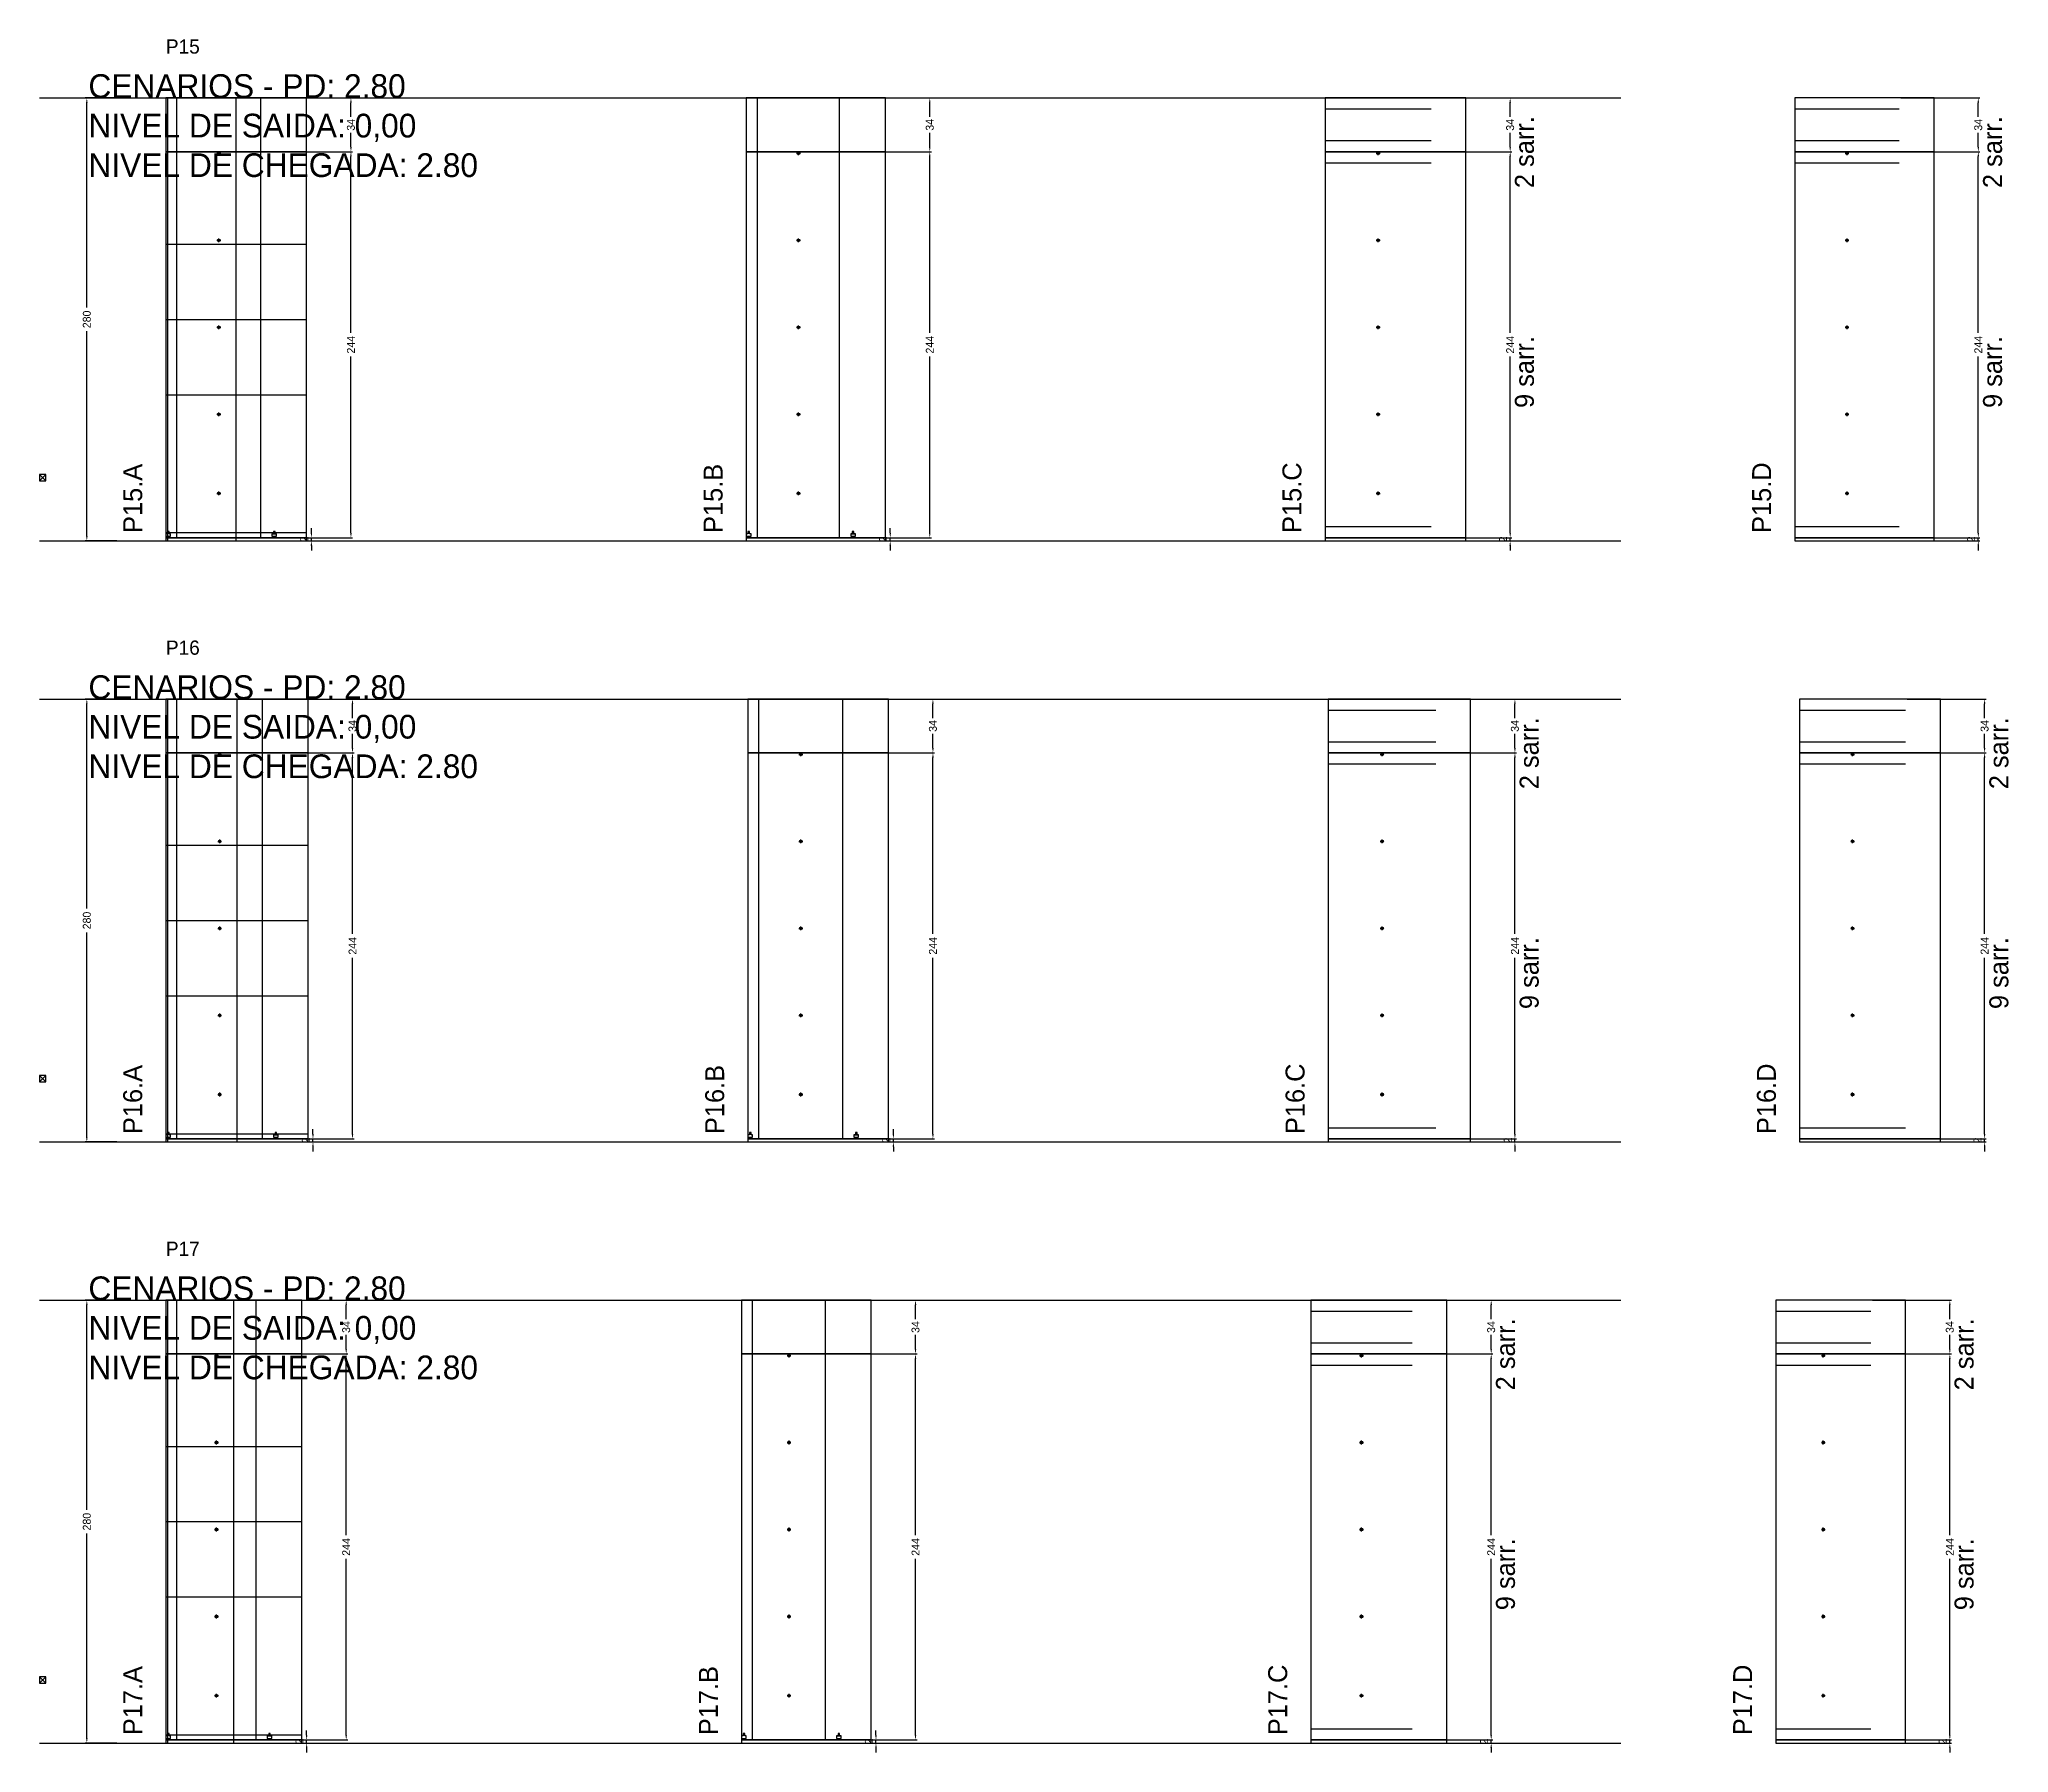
# Model space of a CAD drawing. Header units: centimetres. Extents: x -13000 to 4121, y -7606 to 8720.
# Drawn here: x -7000 to -5755, y -6466 to -5383 of the extents above; entities that cross this region are included whole.
import ezdxf

# ---------------------------------------------------------------- set-up
doc = ezdxf.new("R2010")
doc.units = ezdxf.units.CM
doc.linetypes.add('DASHED', pattern=[2, -2])
for name, color, linetype in [('CHAPA', 140, 'Continuous'), ('COTA', 241, 'Continuous'), ('COTAS FURACAO', 16, 'Continuous'), ('Madeira', 30, 'Continuous'), ('MEIO_PONT', 160, 'Continuous'), ('NOMENCLATURA', 7, 'Continuous'), ('Nível', 160, 'Continuous'), ('Painéis', 200, 'Continuous'), ('Perfil Metálico', 150, 'Continuous'), ('SARR_2.2x7', 40, 'Continuous'), ('SARRAFO DE PRESSAO', 200, 'Continuous'), ('TEXTO_GERAL', 7, 'Continuous')]:
    doc.layers.add(name, color=color, linetype=linetype)
doc.dimstyles.new('PAINEL-NOVA', dxfattribs={"dimtxt": 5, "dimasz": 3, "dimexe": 1, "dimexo": 1, "dimgap": 1, "dimtad": 1, "dimcen": 2.5, "dimazin": 3, "dimtfac": 1, "dimtmove": 0, "dimatfit": 3})

msp = doc.modelspace()

# ---------------------------------------------------------------- texts
at = {"layer": 'NOMENCLATURA'}
for s, p in [('CENARIOS - PD: 2.80', (-6969, -5420)), ('NIVEL DE SAIDA: 0,00', (-6969, -5445)), ('NIVEL DE CHEGADA: 2.80', (-6969, -5470)), ('CENARIOS - PD: 2.80', (-6969, -5800)), ('NIVEL DE SAIDA: 0,00', (-6969, -5825)), ('NIVEL DE CHEGADA: 2.80', (-6969, -5850)), ('CENARIOS - PD: 2.80', (-6969, -6180)), ('NIVEL DE SAIDA: 0,00', (-6969, -6205)), ('NIVEL DE CHEGADA: 2.80', (-6969, -6230))]:
    msp.add_text(s, height=15, dxfattribs=at).set_placement(p)
for s, p in [('2 sarr.', (-6055, -5477)), ('2 sarr.', (-5759, -5477)), ('9 sarr.', (-6055, -5616)), ('9 sarr.', (-5759, -5616)), ('P15.A', (-6935, -5695)), ('P15.B', (-6568, -5695)), ('P15.C', (-6202, -5695)), ('P15.D', (-5905, -5695)), ('2 sarr.', (-6052, -5857)), ('2 sarr.', (-5755, -5857)), ('9 sarr.', (-6052, -5996)), ('9 sarr.', (-5755, -5996)), ('P16.A', (-6935, -6075)), ('P16.B', (-6567, -6075)), ('P16.C', (-6200, -6075)), ('P16.D', (-5902, -6075)), ('2 sarr.', (-6067, -6237)), ('2 sarr.', (-5777, -6237)), ('9 sarr.', (-6067, -6376)), ('9 sarr.', (-5777, -6376)), ('P17.A', (-6935, -6455)), ('P17.B', (-6571, -6455)), ('P17.C', (-6211, -6455)), ('P17.D', (-5917, -6455))]:
    msp.add_text(s, height=12, rotation=90, dxfattribs=at).set_placement(p)
at = {"layer": 'TEXTO_GERAL'}
for s, p in [('P15', (-6920, -5392)), ('P16', (-6920, -5772)), ('P17', (-6920, -6152))]:
    msp.add_text(s, height=9, dxfattribs=at).set_placement(p)

# ---------------------------------------------------------------- blocks, each defined once
blk = doc.blocks.new('_CLOSEDFILLED')
at = {"color": 0, "linetype": 'BYBLOCK'}
blk.add_solid([(-1, 0.16), (0, 0), (-1, -0.16)], dxfattribs=at)
blk = doc.blocks.new('*D417')
for p, q in [((-6951, -6180), (-6971, -6180)), ((-6970, -6312.5), (-6970, -6183)), ((-6970, -6457), (-6970, -6327.5)), ((-6951, -6460), (-6971, -6460))]:
    blk.add_line(p, q)
at = {"layer": 'Defpoints'}
for p in [(-6950, -6180), (-6970, -6460), (-6950, -6460)]:
    blk.add_point(p, dxfattribs=at)
at = {"layer": 'COTA', "xscale": 3, "yscale": 3}
for p, rotation in [((-6970, -6180), 90), ((-6970, -6460), 270)]:
    blk.add_blockref('_CLOSEDFILLED', p, dxfattribs=dict(at, rotation=rotation))
at = {"layer": 'COTA', "insert": (-6970, -6320), "char_height": 5, "attachment_point": 5, "rotation": 90}
blk.add_mtext('280', dxfattribs=at)
blk = doc.blocks.new('MULDURA')
at = {"layer": 'Paineis'}
for p, q in [((0, 0), (4, 4)), ((4, 0), (0, 4))]:
    blk.add_line(p, q, dxfattribs=at)
blk.add_lwpolyline([(0, 0), (4, 0), (4, 4), (0, 4)], close=True, dxfattribs=at)
blk = doc.blocks.new('*D419')
for p, q in [((-6855, -6214), (-6805, -6214)), ((-6806, -6328.5), (-6806, -6217)), ((-6806, -6455), (-6806, -6343.5)), ((-6855, -6458), (-6805, -6458))]:
    blk.add_line(p, q)
at = {"layer": 'Defpoints'}
for p in [(-6856, -6214), (-6856, -6458), (-6806, -6458)]:
    blk.add_point(p, dxfattribs=at)
at = {"layer": 'COTA', "xscale": 3, "yscale": 3}
for p, rotation in [((-6806, -6214), 90), ((-6806, -6458), 270)]:
    blk.add_blockref('_CLOSEDFILLED', p, dxfattribs=dict(at, rotation=rotation))
at = {"layer": 'COTA', "insert": (-6806, -6336), "char_height": 5, "attachment_point": 5, "rotation": 90}
blk.add_mtext('244', dxfattribs=at)
blk = doc.blocks.new('*D420')
for p, q in [((-6855, -6180), (-6805, -6180)), ((-6806, -6192), (-6806, -6183)), ((-6806, -6211), (-6806, -6202)), ((-6855, -6214), (-6805, -6214))]:
    blk.add_line(p, q)
at = {"layer": 'Defpoints'}
for p in [(-6856, -6180), (-6856, -6214), (-6806, -6214)]:
    blk.add_point(p, dxfattribs=at)
at = {"layer": 'COTA', "xscale": 3, "yscale": 3}
for p, rotation in [((-6806, -6180), 90), ((-6806, -6214), 270)]:
    blk.add_blockref('_CLOSEDFILLED', p, dxfattribs=dict(at, rotation=rotation))
at = {"layer": 'COTA', "insert": (-6806, -6197), "char_height": 5, "attachment_point": 5, "rotation": 90}
blk.add_mtext('34', dxfattribs=at)
blk = doc.blocks.new('SLIPTEE')
at = {"layer": 'Paineis'}
blk.add_lwpolyline([(0, 0), (3, 0), (3, 1.5), (2, 1.5), (2, 3), (1, 3), (1, 1.5), (0, 1.5)], close=True, dxfattribs=at)
blk = doc.blocks.new('SLIPTDD')
at = {"layer": 'Paineis'}
blk.add_line((0, 1.5), (3, 1.5), dxfattribs=at)
blk.add_lwpolyline([(0, 0), (3, 0), (3, 1.5), (2, 1.5), (2, 3), (1, 3), (1, 1.5), (0, 1.5)], close=True, dxfattribs=at)
blk = doc.blocks.new('furacao')
at = {"layer": 'COTAS FURACAO'}
for p, q in [((-1.2, 0), (1.2, 0)), ((0, -1.2), (0, 1.2))]:
    blk.add_line(p, q, dxfattribs=at)
blk.add_circle((0, 0), 0.8, dxfattribs=at)
blk = doc.blocks.new('*D422')
for p, q in [((-6495, -6214), (-6445, -6214)), ((-6446, -6328.5), (-6446, -6217)), ((-6446, -6455), (-6446, -6343.5)), ((-6495, -6458), (-6445, -6458))]:
    blk.add_line(p, q)
at = {"layer": 'Defpoints'}
for p in [(-6496, -6214), (-6496, -6458), (-6446, -6458)]:
    blk.add_point(p, dxfattribs=at)
at = {"layer": 'COTA', "xscale": 3, "yscale": 3}
for p, rotation in [((-6446, -6214), 90), ((-6446, -6458), 270)]:
    blk.add_blockref('_CLOSEDFILLED', p, dxfattribs=dict(at, rotation=rotation))
at = {"layer": 'COTA', "insert": (-6446, -6336), "char_height": 5, "attachment_point": 5, "rotation": 90}
blk.add_mtext('244', dxfattribs=at)
blk = doc.blocks.new('*D423')
for p, q in [((-6495, -6180), (-6445, -6180)), ((-6446, -6192), (-6446, -6183)), ((-6446, -6211), (-6446, -6202)), ((-6495, -6214), (-6445, -6214))]:
    blk.add_line(p, q)
at = {"layer": 'Defpoints'}
for p in [(-6496, -6180), (-6496, -6214), (-6446, -6214)]:
    blk.add_point(p, dxfattribs=at)
at = {"layer": 'COTA', "xscale": 3, "yscale": 3}
for p, rotation in [((-6446, -6180), 90), ((-6446, -6214), 270)]:
    blk.add_blockref('_CLOSEDFILLED', p, dxfattribs=dict(at, rotation=rotation))
at = {"layer": 'COTA', "insert": (-6446, -6197), "char_height": 5, "attachment_point": 5, "rotation": 90}
blk.add_mtext('34', dxfattribs=at)
blk = doc.blocks.new('*D425')
for p, q in [((-6131, -6214), (-6081, -6214)), ((-6082, -6328.5), (-6082, -6217)), ((-6082, -6455), (-6082, -6343.5)), ((-6131, -6458), (-6081, -6458))]:
    blk.add_line(p, q)
at = {"layer": 'Defpoints'}
for p in [(-6132, -6214), (-6132, -6458), (-6082, -6458)]:
    blk.add_point(p, dxfattribs=at)
at = {"layer": 'COTA', "xscale": 3, "yscale": 3}
for p, rotation in [((-6082, -6214), 90), ((-6082, -6458), 270)]:
    blk.add_blockref('_CLOSEDFILLED', p, dxfattribs=dict(at, rotation=rotation))
at = {"layer": 'COTA', "insert": (-6082, -6336), "char_height": 5, "attachment_point": 5, "rotation": 90}
blk.add_mtext('244', dxfattribs=at)
blk = doc.blocks.new('*D426')
for p, q in [((-6131, -6180), (-6081, -6180)), ((-6082, -6192), (-6082, -6183)), ((-6082, -6211), (-6082, -6202)), ((-6131, -6214), (-6081, -6214))]:
    blk.add_line(p, q)
at = {"layer": 'Defpoints'}
for p in [(-6132, -6180), (-6132, -6214), (-6082, -6214)]:
    blk.add_point(p, dxfattribs=at)
at = {"layer": 'COTA', "xscale": 3, "yscale": 3}
for p, rotation in [((-6082, -6180), 90), ((-6082, -6214), 270)]:
    blk.add_blockref('_CLOSEDFILLED', p, dxfattribs=dict(at, rotation=rotation))
at = {"layer": 'COTA', "insert": (-6082, -6197), "char_height": 5, "attachment_point": 5, "rotation": 90}
blk.add_mtext('34', dxfattribs=at)
blk = doc.blocks.new('*D428')
for p, q in [((-5841, -6214), (-5791, -6214)), ((-5792, -6328.5), (-5792, -6217)), ((-5792, -6455), (-5792, -6343.5)), ((-5841, -6458), (-5791, -6458))]:
    blk.add_line(p, q)
at = {"layer": 'Defpoints'}
for p in [(-5842, -6214), (-5842, -6458), (-5792, -6458)]:
    blk.add_point(p, dxfattribs=at)
at = {"layer": 'COTA', "xscale": 3, "yscale": 3}
for p, rotation in [((-5792, -6214), 90), ((-5792, -6458), 270)]:
    blk.add_blockref('_CLOSEDFILLED', p, dxfattribs=dict(at, rotation=rotation))
at = {"layer": 'COTA', "insert": (-5792, -6336), "char_height": 5, "attachment_point": 5, "rotation": 90}
blk.add_mtext('244', dxfattribs=at)
blk = doc.blocks.new('*D429')
for p, q in [((-5841, -6180), (-5791, -6180)), ((-5792, -6192), (-5792, -6183)), ((-5792, -6211), (-5792, -6202)), ((-5841, -6214), (-5791, -6214))]:
    blk.add_line(p, q)
at = {"layer": 'Defpoints'}
for p in [(-5842, -6180), (-5842, -6214), (-5792, -6214)]:
    blk.add_point(p, dxfattribs=at)
at = {"layer": 'COTA', "xscale": 3, "yscale": 3}
for p, rotation in [((-5792, -6180), 90), ((-5792, -6214), 270)]:
    blk.add_blockref('_CLOSEDFILLED', p, dxfattribs=dict(at, rotation=rotation))
at = {"layer": 'COTA', "insert": (-5792, -6197), "char_height": 5, "attachment_point": 5, "rotation": 90}
blk.add_mtext('34', dxfattribs=at)
blk = doc.blocks.new('*D391')
for p, q in [((-6951, -5800), (-6971, -5800)), ((-6970, -5932.5), (-6970, -5803)), ((-6970, -6077), (-6970, -5947.5)), ((-6951, -6080), (-6971, -6080))]:
    blk.add_line(p, q)
at = {"layer": 'Defpoints'}
for p in [(-6950, -5800), (-6970, -6080), (-6950, -6080)]:
    blk.add_point(p, dxfattribs=at)
at = {"layer": 'COTA', "xscale": 3, "yscale": 3}
for p, rotation in [((-6970, -5800), 90), ((-6970, -6080), 270)]:
    blk.add_blockref('_CLOSEDFILLED', p, dxfattribs=dict(at, rotation=rotation))
at = {"layer": 'COTA', "insert": (-6970, -5940), "char_height": 5, "attachment_point": 5, "rotation": 90}
blk.add_mtext('280', dxfattribs=at)
blk = doc.blocks.new('*D393')
for p, q in [((-6851, -5834), (-6801, -5834)), ((-6802, -5948.5), (-6802, -5837)), ((-6802, -6075), (-6802, -5963.5)), ((-6851, -6078), (-6801, -6078))]:
    blk.add_line(p, q)
at = {"layer": 'Defpoints'}
for p in [(-6852, -5834), (-6852, -6078), (-6802, -6078)]:
    blk.add_point(p, dxfattribs=at)
at = {"layer": 'COTA', "xscale": 3, "yscale": 3}
for p, rotation in [((-6802, -5834), 90), ((-6802, -6078), 270)]:
    blk.add_blockref('_CLOSEDFILLED', p, dxfattribs=dict(at, rotation=rotation))
at = {"layer": 'COTA', "insert": (-6802, -5956), "char_height": 5, "attachment_point": 5, "rotation": 90}
blk.add_mtext('244', dxfattribs=at)
blk = doc.blocks.new('*D394')
for p, q in [((-6851, -5800), (-6801, -5800)), ((-6802, -5812), (-6802, -5803)), ((-6802, -5831), (-6802, -5822)), ((-6851, -5834), (-6801, -5834))]:
    blk.add_line(p, q)
at = {"layer": 'Defpoints'}
for p in [(-6852, -5800), (-6852, -5834), (-6802, -5834)]:
    blk.add_point(p, dxfattribs=at)
at = {"layer": 'COTA', "xscale": 3, "yscale": 3}
for p, rotation in [((-6802, -5800), 90), ((-6802, -5834), 270)]:
    blk.add_blockref('_CLOSEDFILLED', p, dxfattribs=dict(at, rotation=rotation))
at = {"layer": 'COTA', "insert": (-6802, -5817), "char_height": 5, "attachment_point": 5, "rotation": 90}
blk.add_mtext('34', dxfattribs=at)
blk = doc.blocks.new('*D396')
for p, q in [((-6484, -5834), (-6434, -5834)), ((-6435, -5948.5), (-6435, -5837)), ((-6435, -6075), (-6435, -5963.5)), ((-6484, -6078), (-6434, -6078))]:
    blk.add_line(p, q)
at = {"layer": 'Defpoints'}
for p in [(-6485, -5834), (-6485, -6078), (-6435, -6078)]:
    blk.add_point(p, dxfattribs=at)
at = {"layer": 'COTA', "xscale": 3, "yscale": 3}
for p, rotation in [((-6435, -5834), 90), ((-6435, -6078), 270)]:
    blk.add_blockref('_CLOSEDFILLED', p, dxfattribs=dict(at, rotation=rotation))
at = {"layer": 'COTA', "insert": (-6435, -5956), "char_height": 5, "attachment_point": 5, "rotation": 90}
blk.add_mtext('244', dxfattribs=at)
blk = doc.blocks.new('*D397')
for p, q in [((-6484, -5800), (-6434, -5800)), ((-6435, -5812), (-6435, -5803)), ((-6435, -5831), (-6435, -5822)), ((-6484, -5834), (-6434, -5834))]:
    blk.add_line(p, q)
at = {"layer": 'Defpoints'}
for p in [(-6485, -5800), (-6485, -5834), (-6435, -5834)]:
    blk.add_point(p, dxfattribs=at)
at = {"layer": 'COTA', "xscale": 3, "yscale": 3}
for p, rotation in [((-6435, -5800), 90), ((-6435, -5834), 270)]:
    blk.add_blockref('_CLOSEDFILLED', p, dxfattribs=dict(at, rotation=rotation))
at = {"layer": 'COTA', "insert": (-6435, -5817), "char_height": 5, "attachment_point": 5, "rotation": 90}
blk.add_mtext('34', dxfattribs=at)
blk = doc.blocks.new('*D399')
for p, q in [((-6116, -5834), (-6066, -5834)), ((-6067, -5948.5), (-6067, -5837)), ((-6067, -6075), (-6067, -5963.5)), ((-6116, -6078), (-6066, -6078))]:
    blk.add_line(p, q)
at = {"layer": 'Defpoints'}
for p in [(-6117, -5834), (-6117, -6078), (-6067, -6078)]:
    blk.add_point(p, dxfattribs=at)
at = {"layer": 'COTA', "xscale": 3, "yscale": 3}
for p, rotation in [((-6067, -5834), 90), ((-6067, -6078), 270)]:
    blk.add_blockref('_CLOSEDFILLED', p, dxfattribs=dict(at, rotation=rotation))
at = {"layer": 'COTA', "insert": (-6067, -5956), "char_height": 5, "attachment_point": 5, "rotation": 90}
blk.add_mtext('244', dxfattribs=at)
blk = doc.blocks.new('*D400')
for p, q in [((-6116, -5800), (-6066, -5800)), ((-6067, -5812), (-6067, -5803)), ((-6067, -5831), (-6067, -5822)), ((-6116, -5834), (-6066, -5834))]:
    blk.add_line(p, q)
at = {"layer": 'Defpoints'}
for p in [(-6117, -5800), (-6117, -5834), (-6067, -5834)]:
    blk.add_point(p, dxfattribs=at)
at = {"layer": 'COTA', "xscale": 3, "yscale": 3}
for p, rotation in [((-6067, -5800), 90), ((-6067, -5834), 270)]:
    blk.add_blockref('_CLOSEDFILLED', p, dxfattribs=dict(at, rotation=rotation))
at = {"layer": 'COTA', "insert": (-6067, -5817), "char_height": 5, "attachment_point": 5, "rotation": 90}
blk.add_mtext('34', dxfattribs=at)
blk = doc.blocks.new('*D402')
for p, q in [((-5819, -5834), (-5769, -5834)), ((-5770, -5948.5), (-5770, -5837)), ((-5770, -6075), (-5770, -5963.5)), ((-5819, -6078), (-5769, -6078))]:
    blk.add_line(p, q)
at = {"layer": 'Defpoints'}
for p in [(-5820, -5834), (-5820, -6078), (-5770, -6078)]:
    blk.add_point(p, dxfattribs=at)
at = {"layer": 'COTA', "xscale": 3, "yscale": 3}
for p, rotation in [((-5770, -5834), 90), ((-5770, -6078), 270)]:
    blk.add_blockref('_CLOSEDFILLED', p, dxfattribs=dict(at, rotation=rotation))
at = {"layer": 'COTA', "insert": (-5770, -5956), "char_height": 5, "attachment_point": 5, "rotation": 90}
blk.add_mtext('244', dxfattribs=at)
blk = doc.blocks.new('*D403')
for p, q in [((-5819, -5800), (-5769, -5800)), ((-5770, -5812), (-5770, -5803)), ((-5770, -5831), (-5770, -5822)), ((-5819, -5834), (-5769, -5834))]:
    blk.add_line(p, q)
at = {"layer": 'Defpoints'}
for p in [(-5820, -5800), (-5820, -5834), (-5770, -5834)]:
    blk.add_point(p, dxfattribs=at)
at = {"layer": 'COTA', "xscale": 3, "yscale": 3}
for p, rotation in [((-5770, -5800), 90), ((-5770, -5834), 270)]:
    blk.add_blockref('_CLOSEDFILLED', p, dxfattribs=dict(at, rotation=rotation))
at = {"layer": 'COTA', "insert": (-5770, -5817), "char_height": 5, "attachment_point": 5, "rotation": 90}
blk.add_mtext('34', dxfattribs=at)
blk = doc.blocks.new('*D365')
for p, q in [((-6951, -5420), (-6971, -5420)), ((-6970, -5552.5), (-6970, -5423)), ((-6970, -5697), (-6970, -5567.5)), ((-6951, -5700), (-6971, -5700))]:
    blk.add_line(p, q)
at = {"layer": 'Defpoints'}
for p in [(-6950, -5420), (-6970, -5700), (-6950, -5700)]:
    blk.add_point(p, dxfattribs=at)
at = {"layer": 'COTA', "xscale": 3, "yscale": 3}
for p, rotation in [((-6970, -5420), 90), ((-6970, -5700), 270)]:
    blk.add_blockref('_CLOSEDFILLED', p, dxfattribs=dict(at, rotation=rotation))
at = {"layer": 'COTA', "insert": (-6970, -5560), "char_height": 5, "attachment_point": 5, "rotation": 90}
blk.add_mtext('280', dxfattribs=at)
blk = doc.blocks.new('*D367')
for p, q in [((-6852, -5454), (-6802, -5454)), ((-6803, -5568.5), (-6803, -5457)), ((-6803, -5695), (-6803, -5583.5)), ((-6852, -5698), (-6802, -5698))]:
    blk.add_line(p, q)
at = {"layer": 'Defpoints'}
for p in [(-6853, -5454), (-6853, -5698), (-6803, -5698)]:
    blk.add_point(p, dxfattribs=at)
at = {"layer": 'COTA', "xscale": 3, "yscale": 3}
for p, rotation in [((-6803, -5454), 90), ((-6803, -5698), 270)]:
    blk.add_blockref('_CLOSEDFILLED', p, dxfattribs=dict(at, rotation=rotation))
at = {"layer": 'COTA', "insert": (-6803, -5576), "char_height": 5, "attachment_point": 5, "rotation": 90}
blk.add_mtext('244', dxfattribs=at)
blk = doc.blocks.new('*D368')
for p, q in [((-6852, -5420), (-6802, -5420)), ((-6803, -5432), (-6803, -5423)), ((-6803, -5451), (-6803, -5442)), ((-6852, -5454), (-6802, -5454))]:
    blk.add_line(p, q)
at = {"layer": 'Defpoints'}
for p in [(-6853, -5420), (-6853, -5454), (-6803, -5454)]:
    blk.add_point(p, dxfattribs=at)
at = {"layer": 'COTA', "xscale": 3, "yscale": 3}
for p, rotation in [((-6803, -5420), 90), ((-6803, -5454), 270)]:
    blk.add_blockref('_CLOSEDFILLED', p, dxfattribs=dict(at, rotation=rotation))
at = {"layer": 'COTA', "insert": (-6803, -5437), "char_height": 5, "attachment_point": 5, "rotation": 90}
blk.add_mtext('34', dxfattribs=at)
blk = doc.blocks.new('*D370')
for p, q in [((-6486, -5454), (-6436, -5454)), ((-6437, -5568.5), (-6437, -5457)), ((-6437, -5695), (-6437, -5583.5)), ((-6486, -5698), (-6436, -5698))]:
    blk.add_line(p, q)
at = {"layer": 'Defpoints'}
for p in [(-6487, -5454), (-6487, -5698), (-6437, -5698)]:
    blk.add_point(p, dxfattribs=at)
at = {"layer": 'COTA', "xscale": 3, "yscale": 3}
for p, rotation in [((-6437, -5454), 90), ((-6437, -5698), 270)]:
    blk.add_blockref('_CLOSEDFILLED', p, dxfattribs=dict(at, rotation=rotation))
at = {"layer": 'COTA', "insert": (-6437, -5576), "char_height": 5, "attachment_point": 5, "rotation": 90}
blk.add_mtext('244', dxfattribs=at)
blk = doc.blocks.new('*D371')
for p, q in [((-6486, -5420), (-6436, -5420)), ((-6437, -5432), (-6437, -5423)), ((-6437, -5451), (-6437, -5442)), ((-6486, -5454), (-6436, -5454))]:
    blk.add_line(p, q)
at = {"layer": 'Defpoints'}
for p in [(-6487, -5420), (-6487, -5454), (-6437, -5454)]:
    blk.add_point(p, dxfattribs=at)
at = {"layer": 'COTA', "xscale": 3, "yscale": 3}
for p, rotation in [((-6437, -5420), 90), ((-6437, -5454), 270)]:
    blk.add_blockref('_CLOSEDFILLED', p, dxfattribs=dict(at, rotation=rotation))
at = {"layer": 'COTA', "insert": (-6437, -5437), "char_height": 5, "attachment_point": 5, "rotation": 90}
blk.add_mtext('34', dxfattribs=at)
blk = doc.blocks.new('*D373')
for p, q in [((-6119, -5454), (-6069, -5454)), ((-6070, -5568.5), (-6070, -5457)), ((-6070, -5695), (-6070, -5583.5)), ((-6119, -5698), (-6069, -5698))]:
    blk.add_line(p, q)
at = {"layer": 'Defpoints'}
for p in [(-6120, -5454), (-6120, -5698), (-6070, -5698)]:
    blk.add_point(p, dxfattribs=at)
at = {"layer": 'COTA', "xscale": 3, "yscale": 3}
for p, rotation in [((-6070, -5454), 90), ((-6070, -5698), 270)]:
    blk.add_blockref('_CLOSEDFILLED', p, dxfattribs=dict(at, rotation=rotation))
at = {"layer": 'COTA', "insert": (-6070, -5576), "char_height": 5, "attachment_point": 5, "rotation": 90}
blk.add_mtext('244', dxfattribs=at)
blk = doc.blocks.new('*D374')
for p, q in [((-6119, -5420), (-6069, -5420)), ((-6070, -5432), (-6070, -5423)), ((-6070, -5451), (-6070, -5442)), ((-6119, -5454), (-6069, -5454))]:
    blk.add_line(p, q)
at = {"layer": 'Defpoints'}
for p in [(-6120, -5420), (-6120, -5454), (-6070, -5454)]:
    blk.add_point(p, dxfattribs=at)
at = {"layer": 'COTA', "xscale": 3, "yscale": 3}
for p, rotation in [((-6070, -5420), 90), ((-6070, -5454), 270)]:
    blk.add_blockref('_CLOSEDFILLED', p, dxfattribs=dict(at, rotation=rotation))
at = {"layer": 'COTA', "insert": (-6070, -5437), "char_height": 5, "attachment_point": 5, "rotation": 90}
blk.add_mtext('34', dxfattribs=at)
blk = doc.blocks.new('*D376')
for p, q in [((-5823, -5454), (-5773, -5454)), ((-5774, -5568.5), (-5774, -5457)), ((-5774, -5695), (-5774, -5583.5)), ((-5823, -5698), (-5773, -5698))]:
    blk.add_line(p, q)
at = {"layer": 'Defpoints'}
for p in [(-5824, -5454), (-5824, -5698), (-5774, -5698)]:
    blk.add_point(p, dxfattribs=at)
at = {"layer": 'COTA', "xscale": 3, "yscale": 3}
for p, rotation in [((-5774, -5454), 90), ((-5774, -5698), 270)]:
    blk.add_blockref('_CLOSEDFILLED', p, dxfattribs=dict(at, rotation=rotation))
at = {"layer": 'COTA', "insert": (-5774, -5576), "char_height": 5, "attachment_point": 5, "rotation": 90}
blk.add_mtext('244', dxfattribs=at)
blk = doc.blocks.new('*D377')
for p, q in [((-5823, -5420), (-5773, -5420)), ((-5774, -5432), (-5774, -5423)), ((-5774, -5451), (-5774, -5442)), ((-5823, -5454), (-5773, -5454))]:
    blk.add_line(p, q)
at = {"layer": 'Defpoints'}
for p in [(-5824, -5420), (-5824, -5454), (-5774, -5454)]:
    blk.add_point(p, dxfattribs=at)
at = {"layer": 'COTA', "xscale": 3, "yscale": 3}
for p, rotation in [((-5774, -5420), 90), ((-5774, -5454), 270)]:
    blk.add_blockref('_CLOSEDFILLED', p, dxfattribs=dict(at, rotation=rotation))
at = {"layer": 'COTA', "insert": (-5774, -5437), "char_height": 5, "attachment_point": 5, "rotation": 90}
blk.add_mtext('34', dxfattribs=at)

# ---------------------------------------------------------------- dimensions: what is measured, and where the dimension line sits
at = {"layer": 'COTA'}
for base, p1, p2, picture, middle in [((-6970, -5700), (-6950, -5700), (-6950, -5420), '*D365', (-6970, -5560)), ((-6803, -5454), (-6853, -5454), (-6853, -5420), '*D368', (-6803, -5437)), ((-6437, -5454), (-6487, -5454), (-6487, -5420), '*D371', (-6437, -5437)), ((-6070, -5454), (-6120, -5454), (-6120, -5420), '*D374', (-6070, -5437)), ((-5774, -5454), (-5824, -5454), (-5824, -5420), '*D377', (-5774, -5437)), ((-6803, -5698), (-6853, -5698), (-6853, -5454), '*D367', (-6803, -5576)), ((-6437, -5698), (-6487, -5698), (-6487, -5454), '*D370', (-6437, -5576)), ((-6070, -5698), (-6120, -5698), (-6120, -5454), '*D373', (-6070, -5576)), ((-5774, -5698), (-5824, -5698), (-5824, -5454), '*D376', (-5774, -5576)), ((-6970, -6080), (-6950, -6080), (-6950, -5800), '*D391', (-6970, -5940)), ((-6802, -5834), (-6852, -5834), (-6852, -5800), '*D394', (-6802, -5817)), ((-6435, -5834), (-6485, -5834), (-6485, -5800), '*D397', (-6435, -5817)), ((-6067, -5834), (-6117, -5834), (-6117, -5800), '*D400', (-6067, -5817)), ((-5770, -5834), (-5820, -5834), (-5820, -5800), '*D403', (-5770, -5817)), ((-6802, -6078), (-6852, -6078), (-6852, -5834), '*D393', (-6802, -5956)), ((-6435, -6078), (-6485, -6078), (-6485, -5834), '*D396', (-6435, -5956)), ((-6067, -6078), (-6117, -6078), (-6117, -5834), '*D399', (-6067, -5956)), ((-5770, -6078), (-5820, -6078), (-5820, -5834), '*D402', (-5770, -5956)), ((-6970, -6460), (-6950, -6460), (-6950, -6180), '*D417', (-6970, -6320)), ((-6806, -6214), (-6856, -6214), (-6856, -6180), '*D420', (-6806, -6197)), ((-6446, -6214), (-6496, -6214), (-6496, -6180), '*D423', (-6446, -6197)), ((-6082, -6214), (-6132, -6214), (-6132, -6180), '*D426', (-6082, -6197)), ((-5792, -6214), (-5842, -6214), (-5842, -6180), '*D429', (-5792, -6197)), ((-6806, -6458), (-6856, -6458), (-6856, -6214), '*D419', (-6806, -6336)), ((-6446, -6458), (-6496, -6458), (-6496, -6214), '*D422', (-6446, -6336)), ((-6082, -6458), (-6132, -6458), (-6132, -6214), '*D425', (-6082, -6336)), ((-5792, -6458), (-5842, -6458), (-5842, -6214), '*D428', (-5792, -6336))]:
    dim = msp.add_linear_dim(base=base, p1=p1, p2=p2, angle=90, dimstyle='PAINEL-NOVA', dxfattribs=at)
    dim.commit()
    dim.dimension.update_dxf_attribs({"geometry": picture, "text_midpoint": middle})
for base, p1, p2 in [((-6828, -5700), (-6853, -5700), (-6853, -5698)), ((-6462, -5700), (-6487, -5700), (-6487, -5698)), ((-6070, -5700), (-6120, -5700), (-6120, -5698)), ((-5774, -5700), (-5824, -5700), (-5824, -5698)), ((-6827, -6080), (-6852, -6080), (-6852, -6078)), ((-6460, -6080), (-6485, -6080), (-6485, -6078)), ((-6067, -6080), (-6117, -6080), (-6117, -6078)), ((-5770, -6080), (-5820, -6080), (-5820, -6078)), ((-6831, -6460), (-6856, -6460), (-6856, -6458)), ((-6471, -6460), (-6496, -6460), (-6496, -6458)), ((-6082, -6460), (-6132, -6460), (-6132, -6458)), ((-5792, -6460), (-5842, -6460), (-5842, -6458))]:
    msp.add_linear_dim(base=base, p1=p1, p2=p2, angle=90, dimstyle='PAINEL-NOVA', dxfattribs=at).render()

# ---------------------------------------------------------------- linework, layer by layer
at = {"layer": 'CHAPA'}
for points in [[(-6920, -5700), (-6918.8, -5700), (-6918.8, -5420), (-6920, -5420)], [(-6920, -6080), (-6918.8, -6080), (-6918.8, -5800), (-6920, -5800)], [(-6920, -6460), (-6918.8, -6460), (-6918.8, -6180), (-6920, -6180)]]:
    msp.add_lwpolyline(points, close=True, dxfattribs=at)
at = {"layer": 'Madeira'}
for points in [[(-6920, -5512.4), (-6831, -5512.4)], [(-6920, -5607.6), (-6831, -5607.6)], [(-6920, -5892.4), (-6830, -5892.4)], [(-6920, -5987.6), (-6830, -5987.6)], [(-6920, -6272.4), (-6834, -6272.4)], [(-6920, -6367.6), (-6834, -6367.6)]]:
    msp.add_lwpolyline(points, dxfattribs=at)
at = {"layer": 'MEIO_PONT'}
for points in [[(-6920, -5560), (-6831, -5560)], [(-6920, -5940), (-6830, -5940)], [(-6920, -6320), (-6834, -6320)]]:
    msp.add_lwpolyline(points, dxfattribs=at)
at = {"layer": 'Nível', "linetype": 'DASHED'}
for points in [[(-7000, -5420), (-6000, -5420)], [(-7000, -5700), (-6000, -5700)], [(-7000, -5800), (-6000, -5800)], [(-7000, -6080), (-6000, -6080)], [(-7000, -6180), (-6000, -6180)], [(-7000, -6460), (-6000, -6460)]]:
    msp.add_lwpolyline(points, dxfattribs=at)
at = {"layer": 'Painéis'}
for points in [[(-6920, -5454), (-6831, -5454), (-6831, -5420), (-6920, -5420)], [(-6920, -5700), (-6831, -5700), (-6831, -5420), (-6920, -5420)], [(-6553, -5454), (-6465, -5454), (-6465, -5420), (-6553, -5420)], [(-6187, -5454), (-6098, -5454), (-6098, -5420), (-6187, -5420)], [(-5890, -5454), (-5802, -5454), (-5802, -5420), (-5890, -5420)], [(-6920, -5698), (-6831, -5698), (-6831, -5454), (-6920, -5454)], [(-6553, -5698), (-6465, -5698), (-6465, -5454), (-6553, -5454)], [(-6187, -5698), (-6098, -5698), (-6098, -5454), (-6187, -5454)], [(-5890, -5698), (-5802, -5698), (-5802, -5454), (-5890, -5454)], [(-6920, -5700), (-6831, -5700), (-6831, -5698), (-6920, -5698)], [(-6553, -5700), (-6465, -5700), (-6465, -5698), (-6553, -5698)], [(-6187, -5700), (-6098, -5700), (-6098, -5698), (-6187, -5698)], [(-5890, -5700), (-5802, -5700), (-5802, -5698), (-5890, -5698)], [(-6920, -5834), (-6830, -5834), (-6830, -5800), (-6920, -5800)], [(-6920, -6080), (-6830, -6080), (-6830, -5800), (-6920, -5800)], [(-6552, -5834), (-6463, -5834), (-6463, -5800), (-6552, -5800)], [(-6185, -5834), (-6095, -5834), (-6095, -5800), (-6185, -5800)], [(-5887, -5834), (-5798, -5834), (-5798, -5800), (-5887, -5800)], [(-6920, -6078), (-6830, -6078), (-6830, -5834), (-6920, -5834)], [(-6552, -6078), (-6463, -6078), (-6463, -5834), (-6552, -5834)], [(-6185, -6078), (-6095, -6078), (-6095, -5834), (-6185, -5834)], [(-5887, -6078), (-5798, -6078), (-5798, -5834), (-5887, -5834)], [(-6920, -6080), (-6830, -6080), (-6830, -6078), (-6920, -6078)], [(-6552, -6080), (-6463, -6080), (-6463, -6078), (-6552, -6078)], [(-6185, -6080), (-6095, -6080), (-6095, -6078), (-6185, -6078)], [(-5887, -6080), (-5798, -6080), (-5798, -6078), (-5887, -6078)], [(-6920, -6214), (-6834, -6214), (-6834, -6180), (-6920, -6180)], [(-6920, -6460), (-6834, -6460), (-6834, -6180), (-6920, -6180)], [(-6556, -6214), (-6474, -6214), (-6474, -6180), (-6556, -6180)], [(-6196, -6214), (-6110, -6214), (-6110, -6180), (-6196, -6180)], [(-5902, -6214), (-5820, -6214), (-5820, -6180), (-5902, -6180)], [(-6920, -6458), (-6834, -6458), (-6834, -6214), (-6920, -6214)], [(-6556, -6458), (-6474, -6458), (-6474, -6214), (-6556, -6214)], [(-6196, -6458), (-6110, -6458), (-6110, -6214), (-6196, -6214)], [(-5902, -6458), (-5820, -6458), (-5820, -6214), (-5902, -6214)], [(-6920, -6460), (-6834, -6460), (-6834, -6458), (-6920, -6458)], [(-6556, -6460), (-6474, -6460), (-6474, -6458), (-6556, -6458)], [(-6196, -6460), (-6110, -6460), (-6110, -6458), (-6196, -6458)], [(-5902, -6460), (-5820, -6460), (-5820, -6458), (-5902, -6458)]]:
    msp.add_lwpolyline(points, close=True, dxfattribs=at)
at = {"layer": 'Perfil Metálico'}
for p, q in [((-6875.5, -5700), (-6875.5, -5420)), ((-6875, -6080), (-6875, -5800)), ((-6877, -6460), (-6877, -6180))]:
    msp.add_line(p, q, dxfattribs=at)
at = {"layer": 'SARR_2.2x7'}
for points in [[(-6913, -5454), (-6913, -5420)], [(-6860, -5454), (-6860, -5420)], [(-6546, -5454), (-6546, -5420)], [(-6494, -5454), (-6494, -5420)], [(-6187, -5427), (-6120, -5427)], [(-5890, -5427), (-5824, -5427)], [(-6187, -5447), (-6120, -5447)], [(-5890, -5447), (-5824, -5447)], [(-6187, -5461), (-6120, -5461)], [(-5890, -5461), (-5824, -5461)], [(-6187, -5691), (-6120, -5691)], [(-5890, -5691), (-5824, -5691)], [(-6913, -5834), (-6913, -5800)], [(-6859, -5834), (-6859, -5800)], [(-6545, -5834), (-6545, -5800)], [(-6492, -5834), (-6492, -5800)], [(-6185, -5807), (-6117, -5807)], [(-5887, -5807), (-5820, -5807)], [(-6185, -5827), (-6117, -5827)], [(-5887, -5827), (-5820, -5827)], [(-6185, -5841), (-6117, -5841)], [(-5887, -5841), (-5820, -5841)], [(-6185, -6071), (-6117, -6071)], [(-5887, -6071), (-5820, -6071)], [(-6913, -6214), (-6913, -6180)], [(-6863, -6214), (-6863, -6180)], [(-6549, -6214), (-6549, -6180)], [(-6503, -6214), (-6503, -6180)], [(-6196, -6187), (-6132, -6187)], [(-5902, -6187), (-5842, -6187)], [(-6196, -6207), (-6132, -6207)], [(-5902, -6207), (-5842, -6207)], [(-6196, -6221), (-6132, -6221)], [(-5902, -6221), (-5842, -6221)], [(-6196, -6451), (-6132, -6451)], [(-5902, -6451), (-5842, -6451)]]:
    msp.add_lwpolyline(points, dxfattribs=at)
at = {"layer": 'SARR_2.2x7', "linetype": 'DASHED'}
for points in [[(-6913, -5698), (-6913, -5454)], [(-6860, -5698), (-6860, -5454)], [(-6546, -5698), (-6546, -5454)], [(-6494, -5698), (-6494, -5454)], [(-6913, -6078), (-6913, -5834)], [(-6859, -6078), (-6859, -5834)], [(-6545, -6078), (-6545, -5834)], [(-6492, -6078), (-6492, -5834)], [(-6913, -6458), (-6913, -6214)], [(-6863, -6458), (-6863, -6214)], [(-6549, -6458), (-6549, -6214)], [(-6503, -6458), (-6503, -6214)]]:
    msp.add_lwpolyline(points, dxfattribs=at)
at = {"layer": 'SARRAFO DE PRESSAO'}
for points in [[(-6920, -5700), (-6831, -5700), (-6831, -5695), (-6920, -5695)], [(-6920, -6080), (-6830, -6080), (-6830, -6075), (-6920, -6075)], [(-6920, -6460), (-6834, -6460), (-6834, -6455), (-6920, -6455)]]:
    msp.add_lwpolyline(points, close=True, dxfattribs=at)

# ---------------------------------------------------------------- block references
at = {"layer": 'COTA'}
for name, p in [('furacao', (-6886.5, -5455)), ('furacao', (-6520, -5455)), ('furacao', (-6153.5, -5455)), ('furacao', (-5857, -5455)), ('furacao', (-6886.5, -5510)), ('furacao', (-6520, -5510)), ('furacao', (-6153.5, -5510)), ('furacao', (-5857, -5510)), ('furacao', (-6886.5, -5565)), ('furacao', (-6520, -5565)), ('furacao', (-6153.5, -5565)), ('furacao', (-5857, -5565)), ('furacao', (-6886.5, -5620)), ('furacao', (-6520, -5620)), ('furacao', (-6153.5, -5620)), ('furacao', (-5857, -5620)), ('MULDURA', (-7000, -5662)), ('furacao', (-6886.5, -5670)), ('furacao', (-6520, -5670)), ('furacao', (-6153.5, -5670)), ('furacao', (-5857, -5670)), ('SLIPTEE', (-6920, -5697)), ('SLIPTDD', (-6853, -5697)), ('SLIPTEE', (-6553, -5697)), ('SLIPTDD', (-6487, -5697)), ('furacao', (-6886, -5835)), ('furacao', (-6518.5, -5835)), ('furacao', (-6151, -5835)), ('furacao', (-5853.5, -5835)), ('furacao', (-6886, -5890)), ('furacao', (-6518.5, -5890)), ('furacao', (-6151, -5890)), ('furacao', (-5853.5, -5890)), ('furacao', (-6886, -5945)), ('furacao', (-6518.5, -5945)), ('furacao', (-6151, -5945)), ('furacao', (-5853.5, -5945)), ('furacao', (-6886, -6000)), ('furacao', (-6518.5, -6000)), ('furacao', (-6151, -6000)), ('furacao', (-5853.5, -6000)), ('MULDURA', (-7000, -6042)), ('furacao', (-6886, -6050)), ('furacao', (-6518.5, -6050)), ('furacao', (-6151, -6050)), ('furacao', (-5853.5, -6050)), ('SLIPTEE', (-6920, -6077)), ('SLIPTDD', (-6852, -6077)), ('SLIPTEE', (-6552, -6077)), ('SLIPTDD', (-6485, -6077)), ('furacao', (-6888, -6215)), ('furacao', (-6526, -6215)), ('furacao', (-6164, -6215)), ('furacao', (-5872, -6215)), ('furacao', (-6888, -6270)), ('furacao', (-6526, -6270)), ('furacao', (-6164, -6270)), ('furacao', (-5872, -6270)), ('furacao', (-6888, -6325)), ('furacao', (-6526, -6325)), ('furacao', (-6164, -6325)), ('furacao', (-5872, -6325)), ('furacao', (-6888, -6380)), ('furacao', (-6526, -6380)), ('furacao', (-6164, -6380)), ('furacao', (-5872, -6380)), ('MULDURA', (-7000, -6422)), ('furacao', (-6888, -6430)), ('furacao', (-6526, -6430)), ('furacao', (-6164, -6430)), ('furacao', (-5872, -6430)), ('SLIPTEE', (-6920, -6457)), ('SLIPTDD', (-6856, -6457)), ('SLIPTEE', (-6556, -6457)), ('SLIPTDD', (-6496, -6457))]:
    msp.add_blockref(name, p, dxfattribs=at)

msp.set_redraw_order([(e.dxf.handle, doc.entitydb.next_handle()) for e in msp.query("TEXT MTEXT ATTDEF DIMENSION ARC_DIMENSION")])  # texts and dimensions are drawn at this point

doc.saveas('drawing.dxf')
